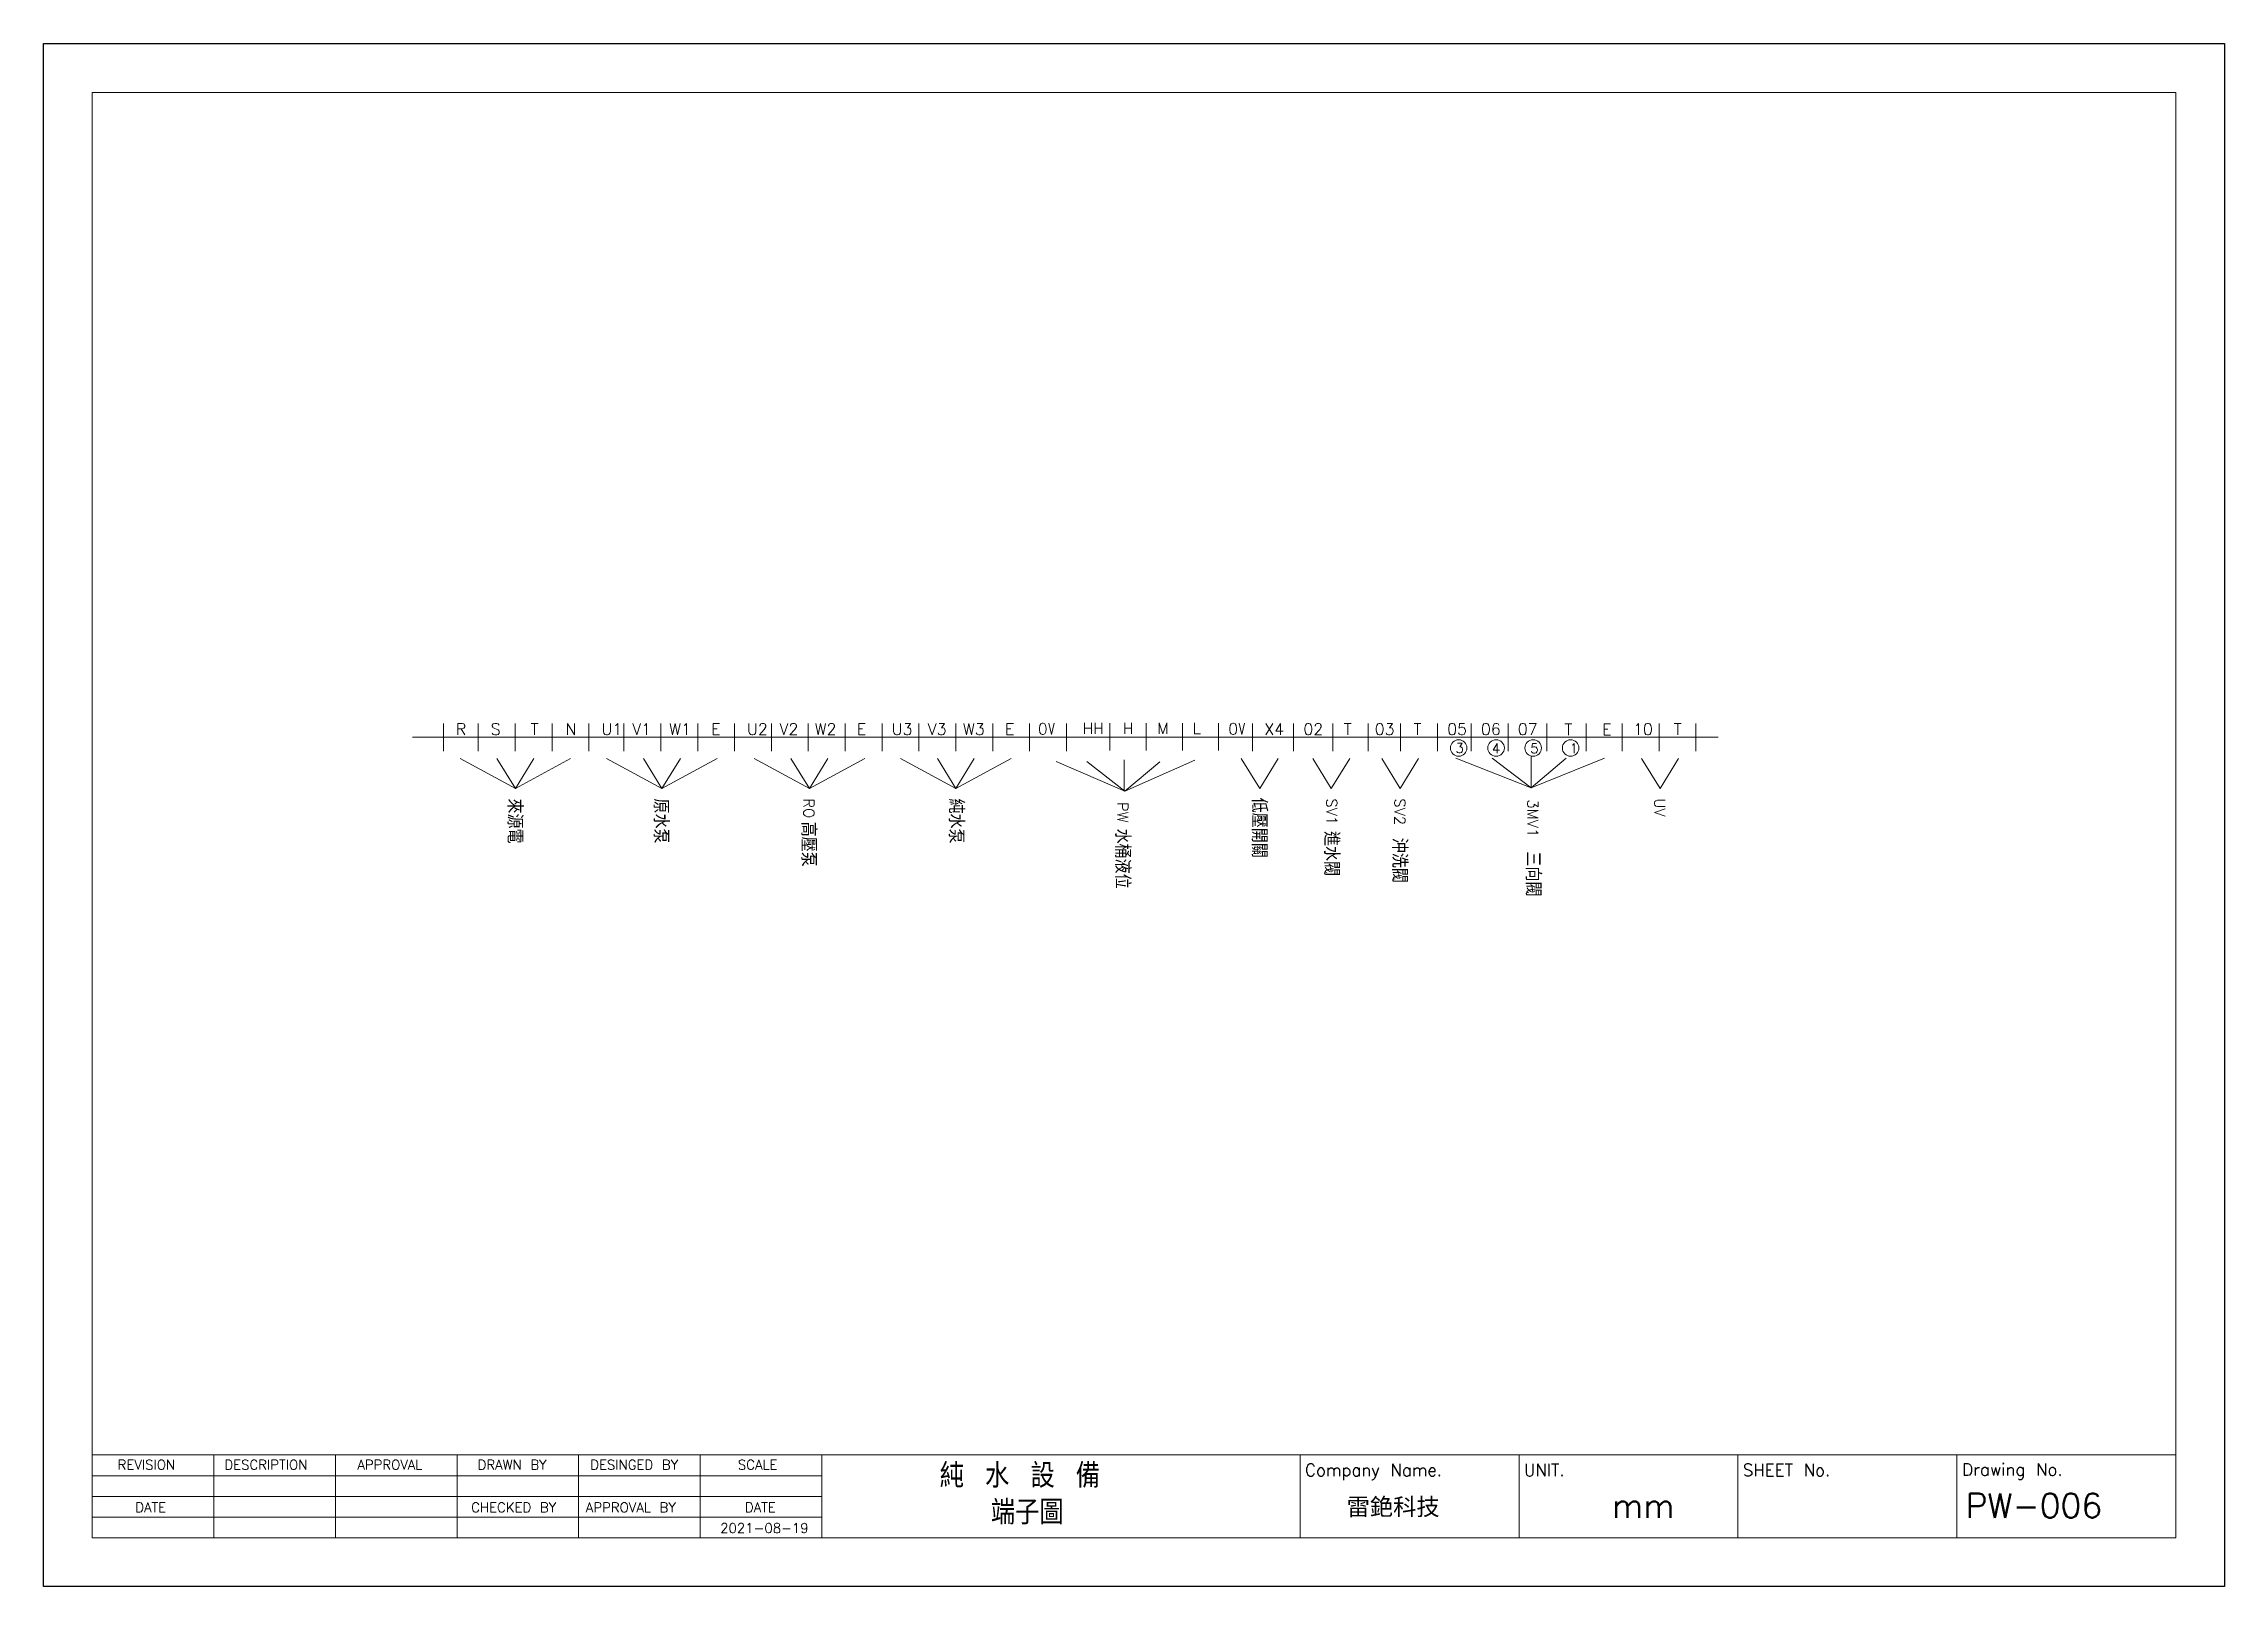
# Model space of a CAD drawing. Header units: millimetres. Extents: x 1497 to 5358, y 966 to 1803.
# Drawn here: x 5061.3 to 5358.3, y 1593.2 to 1803.2 of the extents above; entities that cross this region are included whole.
import ezdxf

# ---------------------------------------------------------------- set-up
doc = ezdxf.new("R2010")
doc.units = ezdxf.units.MM
doc.styles.add('rcs', font='txt.shx')
doc.styles.add('ting', font='monotxt.shx', dxfattribs={"height": 800, "bigfont": 'chineset.shx'})
doc.styles.add('型式1', font='')
doc.styles.get('型式1').set_extended_font_data('MingLiU')

msp = doc.modelspace()

# ---------------------------------------------------------------- texts
at = {"lineweight": 0}
for s, height, style, p in [('HH', 1.524, 'rcs', (5202.81, 1709.23)), ('H', 1.52, 'rcs', (5208.29, 1709.23)), ('M', 1.52, 'rcs', (5212.96, 1709.23)), ('L', 1.52, 'rcs', (5217.79, 1709.23)), ('R', 1.57, 'rcs', (5117.44, 1709.1)), ('S', 1.57, 'rcs', (5122.2, 1709.1)), ('T', 1.57, 'rcs', (5127.62, 1709.1)), ('N', 1.57, 'rcs', (5132.38, 1709.1)), ('U1', 1.57, 'rcs', (5137.27, 1709.1)), ('V1', 1.57, 'rcs', (5141.46, 1709.1)), ('W1', 1.57, 'rcs', (5146.49, 1709.1)), ('E', 1.57, 'rcs', (5152.2, 1709.1)), ('U2', 1.57, 'rcs', (5157.09, 1709.1)), ('V2', 1.57, 'rcs', (5161.52, 1709.1)), ('W2', 1.57, 'rcs', (5166.31, 1709.1)), ('E', 1.57, 'rcs', (5172.03, 1709.1)), ('U3', 1.57, 'rcs', (5176.79, 1709.1)), ('V3', 1.57, 'rcs', (5181.71, 1709.1)), ('W3', 1.57, 'rcs', (5186.5, 1709.1)), ('E', 1.57, 'rcs', (5192.22, 1709.1)), ('0', 1.52, 'rcs', (5196.72, 1709.16)), ('0', 1.52, 'rcs', (5222.65, 1709.16)), ('X4', 1.57, 'rcs', (5227.54, 1709.1)), ('02', 1.57, 'rcs', (5232.86, 1709.1)), ('T', 1.57, 'rcs', (5238.37, 1709.1)), ('03', 1.57, 'rcs', (5242.58, 1709.1)), ('T', 1.57, 'rcs', (5247.86, 1709.1)), ('05', 1.57, 'rcs', (5252.45, 1709.1)), ('3', 1.32, 'rcs', (5253.59, 1706.64, 0)), ('06', 1.57, 'rcs', (5257.05, 1709.1)), ('4', 1.32, 'rcs', (5258.54, 1706.6, 0)), ('07', 1.57, 'rcs', (5262.07, 1709.1)), ('5', 1.32, 'rcs', (5263.77, 1706.62, 0)), ('T', 1.57, 'rcs', (5268.41, 1709.05)), ('1', 1.32, 'rcs', (5269.14, 1706.62, 0)), ('E', 1.57, 'rcs', (5273.54, 1709.05)), ('10', 1.57, 'rcs', (5277.77, 1709.1)), ('T', 1.57, 'rcs', (5283.31, 1709.1)), ('REVISION', 1.325, 'rcs', (5071.37, 1609.09)), ('DESCRIPTION', 1.3249, 'rcs', (5085.92, 1609.09)), ('APPROVAL', 1.325, 'rcs', (5104.02, 1609.09)), ('DRAWN BY', 1.325, 'rcs', (5120.4, 1609.09)), ('DESINGED BY', 1.3249, 'rcs', (5135.74, 1609.09)), ('SCALE', 1.325, 'rcs', (5155.84, 1609.09)), ('純 水 設 備', 3.312, 'ting', (5183.33, 1606.62)), ('Company Name.', 1.6562, 'rcs', (5233.09, 1608.21)), ('UNIT.', 1.656, 'rcs', (5262.9, 1608.21)), ('SHEET No.', 1.656, 'rcs', (5292.71, 1608.21)), ('Drawing No.', 1.6562, 'rcs', (5322.58, 1608.27)), ('DATE', 1.325, 'rcs', (5073.78, 1603.3)), ('CHECKED BY', 1.325, 'rcs', (5119.53, 1603.28)), ('APPROVAL BY', 1.3249, 'rcs', (5135.14, 1603.28)), ('DATE', 1.325, 'rcs', (5156.8, 1603.3)), ('端子圖', 3.312, 'ting', (5190.29, 1601.63)), ('雷銫科技', 2.319, '型式1', (5238.76, 1602.87)), ('mm', 3.312, 'rcs', (5274.89, 1602.53)), ('PW-006', 3.312, 'rcs', (5323.06, 1602.53)), ('2021-08-19', 1.325, 'rcs', (5153.44, 1600.47))]:
    msp.add_text(s, height=height, dxfattribs=dict(at, style=style)).set_placement(p)
at = {"lineweight": 0, "style": 'rcs', "width": 0.7}
for p in [(5198.13, 1709.16), (5224.06, 1709.16)]:
    msp.add_text('V', height=1.52, dxfattribs=at).set_placement(p)
at = {"lineweight": 0}
for s, height, style, p in [('來源電', 2.045, 'ting', (5124.46, 1700.45)), ('原水泵', 2.045, 'ting', (5144.36, 1700.45)), ('RO', 1.46, 'rcs', (5164.79, 1700.46)), ('純水泵', 2.045, 'ting', (5184.56, 1700.45)), ('PW', 1.46, 'rcs', (5207.54, 1699.97)), ('低壓開關', 2.045, 'ting', (5225.83, 1700.55)), ('SV1', 1.46, 'rcs', (5236, 1700.46)), ('SV2', 1.46, 'rcs', (5245.27, 1700.46)), ('3MV1', 1.46, 'rcs', (5263.37, 1700.31)), ('UV', 1.46, 'rcs', (5280.66, 1700.46)), ('高壓泵', 2.045, 'ting', (5164.47, 1697.29)), ('水桶液位', 2.045, 'ting', (5207.22, 1696.35)), ('進水閥', 2.045, 'ting', (5235.68, 1696.02)), ('沖洗閥', 2.045, 'ting', (5244.95, 1695.1)), ('三向閥', 2.045, 'ting', (5263.14, 1693.24))]:
    msp.add_text(s, height=height, rotation=270, dxfattribs=dict(at, style=style)).set_placement(p)

# ---------------------------------------------------------------- linework, layer by layer
at = {"lineweight": 0}
for p, q in [((5067.92, 1796.57), (5351.67, 1796.57)), ((5067.92, 1599.82), (5067.92, 1796.57)), ((5351.67, 1796.57), (5351.67, 1599.82)), ((5111.54, 1708.78), (5289.37, 1708.78)), ((5115.74, 1706.9), (5115.74, 1710.67)), ((5120.49, 1706.9), (5120.49, 1710.67)), ((5125.52, 1706.9), (5125.52, 1710.67)), ((5130.54, 1706.9), (5130.54, 1710.67)), ((5135.56, 1706.9), (5135.56, 1710.67)), ((5140.32, 1706.9), (5140.32, 1710.67)), ((5145.34, 1706.9), (5145.34, 1710.67)), ((5150.37, 1706.9), (5150.37, 1710.67)), ((5155.39, 1706.9), (5155.39, 1710.67)), ((5160.41, 1706.9), (5160.41, 1710.67)), ((5165.43, 1706.9), (5165.43, 1710.67)), ((5170.46, 1706.9), (5170.46, 1710.67)), ((5175.48, 1706.9), (5175.48, 1710.67)), ((5180.5, 1706.9), (5180.5, 1710.67)), ((5185.53, 1706.9), (5185.53, 1710.67)), ((5190.55, 1706.9), (5190.55, 1710.67)), ((5195.57, 1706.9), (5195.57, 1710.67)), ((5200.59, 1706.9), (5200.59, 1710.67)), ((5206.51, 1706.99), (5206.51, 1710.69)), ((5211.44, 1706.99), (5211.44, 1710.69)), ((5216.38, 1706.99), (5216.38, 1710.69)), ((5221.31, 1706.99), (5221.31, 1710.69)), ((5225.93, 1706.9), (5225.93, 1710.67)), ((5231.52, 1706.9), (5231.52, 1710.67)), ((5236.86, 1706.9), (5236.86, 1710.67)), ((5241.69, 1706.9), (5241.69, 1710.67)), ((5246.08, 1706.9), (5246.08, 1710.67)), ((5251.11, 1706.9), (5251.11, 1710.67)), ((5255.7, 1706.9), (5255.7, 1710.67)), ((5260.73, 1706.9), (5260.73, 1710.67)), ((5266.04, 1706.9), (5266.04, 1710.67)), ((5271.39, 1706.9), (5271.39, 1710.67)), ((5276.28, 1706.9), (5276.28, 1710.67)), ((5281.3, 1706.9), (5281.3, 1710.67)), ((5286.33, 1706.9), (5286.33, 1710.67)), ((5125.54, 1701.81), (5118.01, 1705.87)), ((5125.54, 1701.81), (5123.03, 1705.87)), ((5125.54, 1701.81), (5128.05, 1705.87)), ((5125.54, 1701.81), (5133.07, 1705.87)), ((5145.5, 1701.81), (5137.97, 1705.87)), ((5145.5, 1701.81), (5142.99, 1705.87)), ((5145.5, 1701.81), (5148.02, 1705.87)), ((5145.5, 1701.81), (5153.04, 1705.87)), ((5165.6, 1701.81), (5158.06, 1705.87)), ((5165.6, 1701.81), (5163.08, 1705.87)), ((5165.6, 1701.81), (5168.11, 1705.87)), ((5165.6, 1701.81), (5173.13, 1705.87)), ((5185.53, 1701.81), (5177.99, 1705.87)), ((5185.53, 1701.81), (5183.01, 1705.87)), ((5185.53, 1701.81), (5188.04, 1705.87)), ((5185.53, 1701.81), (5193.06, 1705.87)), ((5208.54, 1701.44), (5199.18, 1705.49)), ((5208.54, 1701.44), (5203.37, 1705.49)), ((5208.46, 1705.73), (5208.46, 1701.44)), ((5208.54, 1701.44), (5218.09, 1705.67)), ((5208.54, 1701.44), (5213.3, 1705.44)), ((5226.92, 1701.81), (5224.41, 1705.87)), ((5226.92, 1701.81), (5229.43, 1705.87)), ((5236.66, 1701.81), (5234.15, 1705.87)), ((5236.66, 1701.81), (5239.17, 1705.87)), ((5246.05, 1701.81), (5243.54, 1705.87)), ((5246.05, 1701.81), (5248.56, 1705.87)), ((5263.88, 1701.88), (5253.64, 1705.94)), ((5263.88, 1701.88), (5258.58, 1705.94)), ((5263.88, 1706.17), (5263.88, 1701.88)), ((5263.88, 1701.88), (5273.88, 1705.94)), ((5263.88, 1701.88), (5268.63, 1705.94)), ((5281.44, 1701.81), (5278.93, 1705.87)), ((5281.44, 1701.81), (5283.95, 1705.87)), ((5067.92, 1611.09), (5351.67, 1611.09)), ((5084.48, 1599.82), (5084.48, 1611.09)), ((5101.04, 1599.82), (5101.04, 1611.03)), ((5117.6, 1599.82), (5117.6, 1611.03)), ((5134.16, 1599.82), (5134.16, 1611.03)), ((5150.73, 1599.82), (5150.73, 1611.03)), ((5167.29, 1599.82), (5167.29, 1611.03)), ((5232.43, 1599.82), (5232.43, 1611.03)), ((5262.24, 1599.82), (5262.24, 1611.03)), ((5292.05, 1599.82), (5292.05, 1611.03)), ((5321.86, 1599.82), (5321.86, 1611.03)), ((5067.92, 1608.26), (5167.29, 1608.26)), ((5067.92, 1605.43), (5167.29, 1605.43)), ((5067.92, 1602.6), (5167.29, 1602.6)), ((5351.67, 1599.82), (5067.92, 1599.82))]:
    msp.add_line(p, q, dxfattribs=at)
msp.add_lwpolyline([(5358.29, 1593.2), (5061.29, 1593.2), (5061.29, 1803.2), (5358.29, 1803.2)], close=True)
for centre in [(5254.01, 1707.32, 0), (5259.11, 1707.32, 0), (5264.16, 1707.32, 0), (5269.26, 1707.32, 0)]:
    msp.add_circle(centre, 1.13, dxfattribs=at)

msp.set_redraw_order([(e.dxf.handle, doc.entitydb.next_handle()) for e in msp.query("TEXT MTEXT ATTDEF DIMENSION ARC_DIMENSION")])  # texts and dimensions are drawn at this point

doc.saveas('drawing.dxf')
